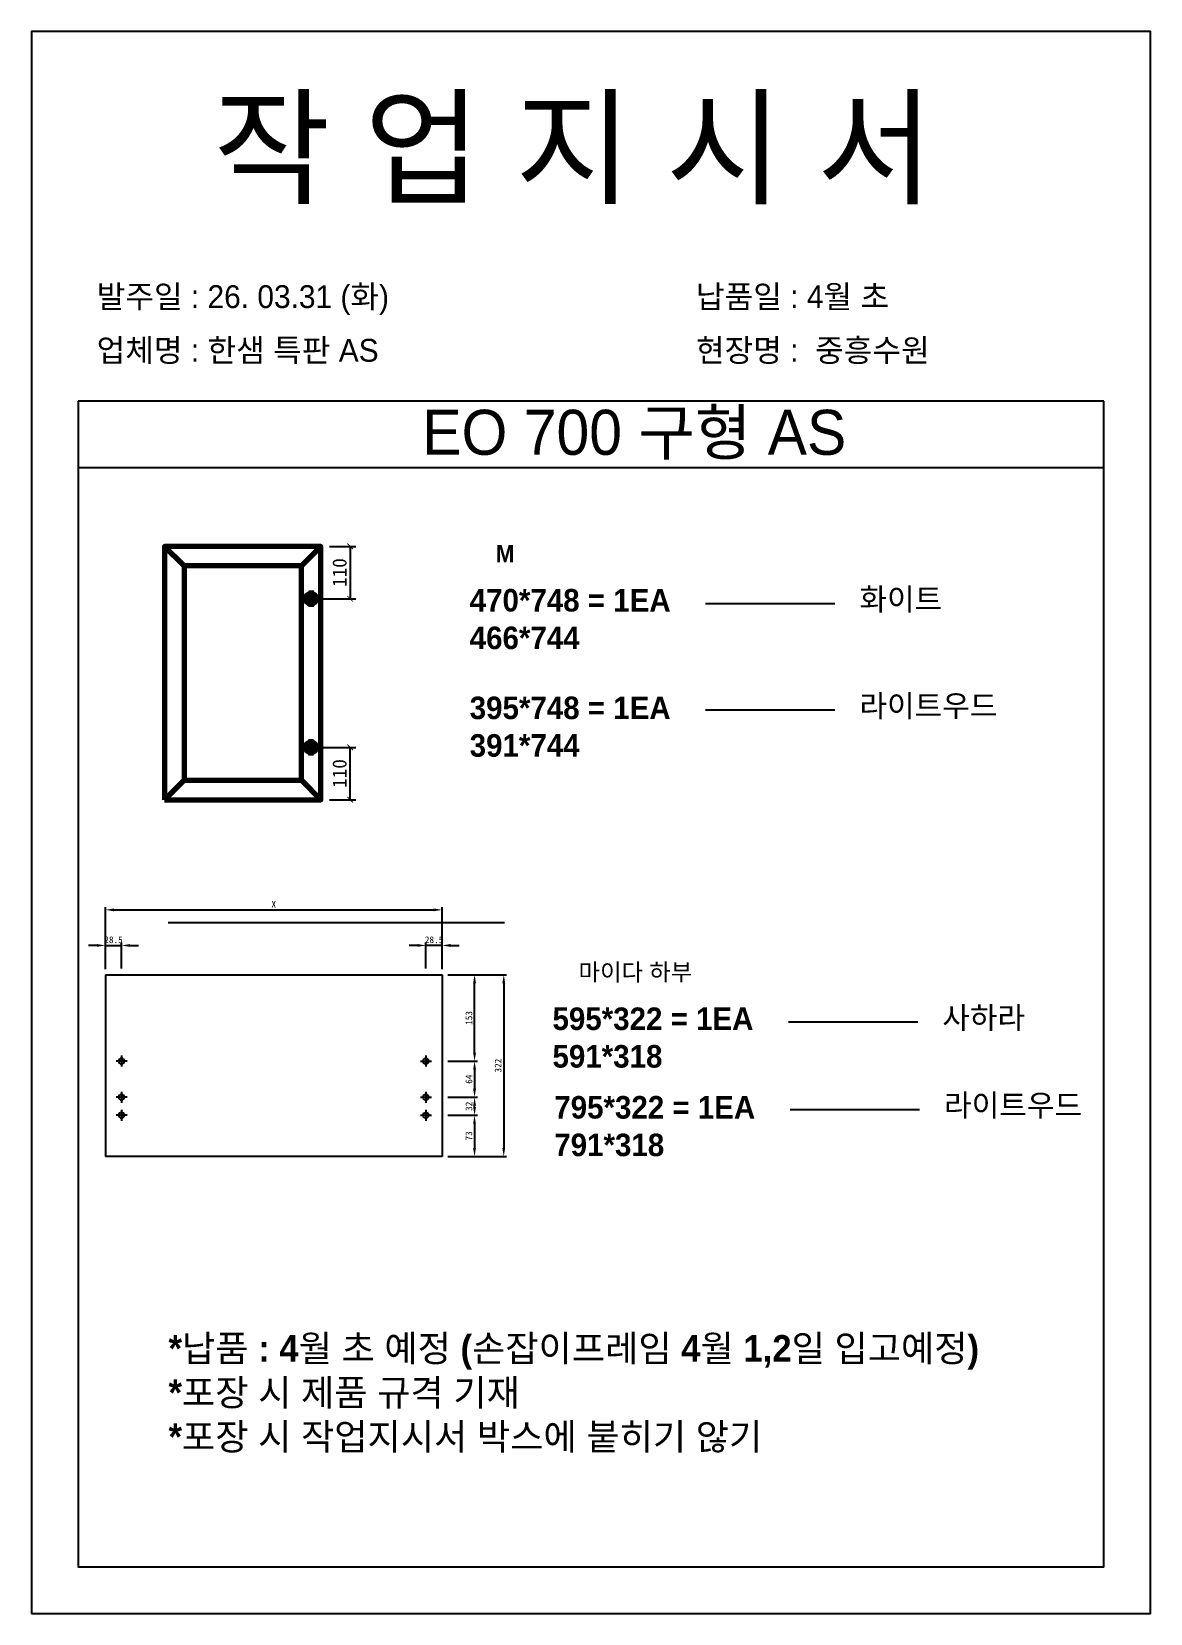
# Model space of a CAD drawing. Header units: millimetres. Extents: x -44117 to 256353, y -2095463 to 65325.
# Drawn here: x 119352 to 121332, y -831406 to -828605 of the extents above; entities that cross this region are included whole.
import ezdxf

# ---------------------------------------------------------------- set-up
doc = ezdxf.new("R2010")
doc.units = ezdxf.units.MM
doc.header["$LTSCALE"] = 10
doc.linetypes.add('CENTER', pattern=[50.8, 31.75, -6.35, 6.35, -6.35])
doc.layers.add('CENTER', color=4, linetype='CENTER')
doc.layers.add('Layer1', color=7, linetype='Continuous', lineweight=70)
doc.styles.add('MtX_Gulim', font='')
doc.styles.get('MtX_Gulim').set_extended_font_data('Gulim', bold=True)
doc.dimstyles.new('HS', dxfattribs={"dimscale": 5, "dimtxt": 2.4, "dimasz": 3, "dimexe": 1, "dimexo": 2, "dimgap": 0, "dimtad": 0, "dimdec": 4, "dimzin": 9, "dimdsep": 46, "dimtxsty": 'Standard', "dimcen": 0, "dimclrd": 4, "dimclre": 4, "dimclrt": 3, "dimadec": 0, "dimazin": 0, "dimtfac": 0.083333, "dimtdec": 4, "dimtmove": 0, "dimatfit": 3, "dimfxl": 0, "dimtvp": 0.833333, "dimtolj": 1, "dimarcsym": 0})
doc.dimstyles.new('ISO-25', dxfattribs={"dimtxt": 2.5, "dimasz": 2.5, "dimexe": 1, "dimexo": 1, "dimtad": 1, "dimtxsty": 'Standard', "dimblk": 'ARCHTICK', "dimcen": 2.5, "dimadec": 0, "dimazin": 0, "dimtfac": 1, "dimtmove": 0, "dimatfit": 3, "dimfxl": 0, "dimarcsym": 0})
doc.dimstyles.new('STANDARD$0', dxfattribs={"dimscale": 0, "dimtxt": 1, "dimasz": 0, "dimexe": 10, "dimexo": 10, "dimgap": 2, "dimtad": 1, "dimtih": 1, "dimtoh": 1, "dimdec": 0, "dimzin": 0, "dimdsep": 46, "dimtxsty": 'Standard', "dimcen": 0.09, "dimclrd": 255, "dimclre": 255, "dimclrt": 255, "dimadec": 0, "dimazin": 0, "dimtfac": 1, "dimtdec": 4, "dimtofl": 0, "dimtmove": 0, "dimatfit": 3, "dimfxl": 0, "dimtolj": 1, "dimtzin": 0, "dimarcsym": 0})

msp = doc.modelspace()

# ---------------------------------------------------------------- texts
at = {"linetype": 'Continuous', "style": 'MtX_Gulim'}
for s, height, p in [('M', 30.31593, (120173.46343, -829544.15976)), ('마이다 하부', 30.315933, (120320.06443, -830285.26327))]:
    msp.add_text(s, height=height, dxfattribs=at).set_placement(p)
at = {"attachment_point": 1}
for s, width, gutter_width, heights, insert, char_height in [('{\\fGulim|b0|i0|c129|p50;작 업 지 시 서}', 3898.9872873, 14.7362, [-183.72574], (119673.36769, -828727.43656), 165.0454901), ('\\pt11;{\\fGulim|b0|i0|c129|p50;발주일 : 26. 03.31 (화)}', 3898.9872873, 14.7362, [40.67678], (119466.81402, -829053.66125), 40.4361451), ('{\\fGulim|b0|i0|c129|p50;납품일 : 4월 초}', 3898.9872873, 14.7362, [41.36774], (120527.79478, -829053.66125), 40.4361451), ('{\\fGulim|b0|i0|c129|p50;업체명 : 한샘 특판 AS}', 3898.9872873, 14.7362, [42.57324], (119466.81402, -829148.74653), 40.4361451), ('{\\fGulim|b0|i0|c129|p50;현장명 :  중흥수원}', 3898.9872873, 14.7362, [45.12049], (120527.79478, -829148.74653), 40.4361451), ('{\\fGulim|b0|i0|c129|p50;EO 700 구형 AS}', 1882.7812357, 7.11596, [-88.93153], (120043.35049, -829274.32034), 79.6987856), ('{\\f굴림|b1|i0|c129|p50;화이트}', 11769.5052121, 151.36626, [-43.2475], (120817.32949, -829590.29517), 38.9227538), ('{\\f굴림|b1|i0|c129|p50;470*748 = 1EA\\P\\C1;466*744}', 12072.7918459, 155.2668, [-107.68333], (120127.26621, -829591.64036), 39.9257485), ('{\\f굴림|b1|i0|c129|p50;395*748 = 1EA\\P\\C1;391*744}', 12072.7918459, 155.2668, [-107.68333], (120127.26621, -829782.17567), 39.9257485), ('{\\f굴림|b1|i0|c129|p50;라이트우드}', 11769.5052121, 151.36626, [-43.2475], (120817.32949, -829779.08245), 38.9227538), ('{\\f굴림|b1|i0|c129|p50;595*322 = 1EA\\P\\C1;591*318}', 12072.7918459, 155.2668, [-107.68333], (120273.86721, -830332.74387), 39.9257485), ('{\\f굴림|b1|i0|c129|p50;사하라}', 11769.5052121, 151.36626, [-43.2475], (120963.93049, -830331.39869), 38.9227538), ('{\\f굴림|b1|i0|c129|p50;라이트우드}', 11769.5052121, 151.36626, [-43.2475], (120967.07694, -830486.44898), 38.9227538), ('{\\f굴림|b1|i0|c129|p50;795*322 = 1EA\\P\\C1;791*318}', 12072.7918459, 155.2668, [-107.68333], (120277.01367, -830489.54219), 39.9257485), ('{\\f굴림|b1|i0|c129|p50;*납품 : 4월 초 예정 (손잡이프레임 4월 1,2일 입고예정) \\P*포장 시 제품 규격 기재\\P*포장 시 작업지시서 박스에 붙히기 않기}', 14186.6586776, 182.453, [-216.21301], (119594.10532, -830912.9373), 46.9164857)]:
    msp.add_mtext_dynamic_manual_height_columns(s, width=width, gutter_width=gutter_width, heights=heights, dxfattribs=dict(at, insert=insert, char_height=char_height))

# ---------------------------------------------------------------- blocks, each defined once
blk = doc.blocks.new('_ArchTick')
at = {"color": 0, "linetype": 'ByBlock', "const_width": 0.15}
blk.add_lwpolyline([(-0.5, -0.5), (0.5, 0.5)], dxfattribs=at)
blk = doc.blocks.new('*D5483')
at = {"color": 0, "lineweight": -2}
for p, q in [((119879, -829516.2), (119925.7, -829516.2)), ((119915.7, -829516.2), (119915.7, -829609)), ((119861.3, -829609), (119925.7, -829609))]:
    blk.add_line(p, q, dxfattribs=at)
at = {"layer": 'Defpoints', "color": 0}
for p in [(119864, -829516.2), (119846.3, -829609), (119915.7, -829609)]:
    blk.add_point(p, dxfattribs=at)
at = {"color": 0, "lineweight": -2, "xscale": 10, "yscale": 10, "zscale": 10}
for p, rotation in [((119915.7, -829516.2), 90), ((119915.7, -829609), 270)]:
    blk.add_blockref('_ArchTick', p, dxfattribs=dict(at, rotation=rotation))
at = {"color": 0, "insert": (119897, -829562.6), "char_height": 25, "attachment_point": 5, "rotation": 90}
blk.add_mtext('110', dxfattribs=at)
blk = doc.blocks.new('*D5484')
at = {"color": 0, "lineweight": -2}
for p, q in [((119861.3, -829872.1), (119925.7, -829872.1)), ((119915.7, -829964.8), (119915.7, -829872.1)), ((119879, -829964.8), (119925.7, -829964.8))]:
    blk.add_line(p, q, dxfattribs=at)
at = {"layer": 'Defpoints', "color": 0}
for p in [(119846.3, -829872.1), (119915.7, -829872.1), (119864, -829964.8)]:
    blk.add_point(p, dxfattribs=at)
at = {"color": 0, "lineweight": -2, "xscale": 10, "yscale": 10, "zscale": 10}
for p, rotation in [((119915.7, -829872.1), 90), ((119915.7, -829964.8), 270)]:
    blk.add_blockref('_ArchTick', p, dxfattribs=dict(at, rotation=rotation))
at = {"color": 0, "insert": (119897, -829918.4), "char_height": 25, "attachment_point": 5, "rotation": 90}
blk.add_mtext('110', dxfattribs=at)
blk = doc.blocks.new('*D5485')
at = {"color": 4, "lineweight": -2}
for p, q in [((120088.4, -830274.7), (120192.6, -830274.7)), ((120187.6, -830289.7), (120187.6, -830581.7)), ((120088.4, -830596.7), (120192.6, -830596.7))]:
    blk.add_line(p, q, dxfattribs=at)
at = {"color": 4}
for points in [[(120190.1, -830289.7), (120185.1, -830289.7), (120187.6, -830274.7)], [(120185.1, -830581.7), (120190.1, -830581.7), (120187.6, -830596.7)]]:
    blk.add_solid(points, dxfattribs=at)
at = {"layer": 'Defpoints', "color": 0}
for p in [(120078.4, -830274.7), (120078.4, -830596.7), (120187.6, -830596.7)]:
    blk.add_point(p, dxfattribs=at)
at = {"color": 3, "insert": (120177.6, -830435.7), "char_height": 12, "attachment_point": 5, "rotation": 90}
blk.add_mtext('\\A1;322', dxfattribs=at)
blk = doc.blocks.new('*D5486')
at = {"color": 4, "lineweight": -2}
for p, q in [((120088.4, -830427.7), (120140.9, -830427.7)), ((120135.9, -830442.7), (120135.9, -830476.7)), ((120088.4, -830491.7), (120140.9, -830491.7))]:
    blk.add_line(p, q, dxfattribs=at)
at = {"color": 4}
for points in [[(120138.4, -830442.7), (120133.4, -830442.7), (120135.9, -830427.7)], [(120133.4, -830476.7), (120138.4, -830476.7), (120135.9, -830491.7)]]:
    blk.add_solid(points, dxfattribs=at)
at = {"layer": 'Defpoints', "color": 0}
for p in [(120078.4, -830427.7), (120078.4, -830491.7), (120135.9, -830491.7)]:
    blk.add_point(p, dxfattribs=at)
at = {"color": 3, "insert": (120125.9, -830459.7), "char_height": 12, "attachment_point": 5, "rotation": 90}
blk.add_mtext('\\A1;64', dxfattribs=at)
blk = doc.blocks.new('*D5487')
at = {"color": 4, "lineweight": -2}
for p, q in [((120088.4, -830491.7), (120140.9, -830491.7)), ((120135.9, -830508.7), (120135.9, -830506.7)), ((120088.4, -830523.7), (120140.9, -830523.7))]:
    blk.add_line(p, q, dxfattribs=at)
at = {"color": 4}
for points in [[(120138.4, -830506.7), (120133.4, -830506.7), (120135.9, -830491.7)], [(120133.4, -830508.7), (120138.4, -830508.7), (120135.9, -830523.7)]]:
    blk.add_solid(points, dxfattribs=at)
at = {"layer": 'Defpoints', "color": 0}
for p in [(120078.4, -830491.7), (120135.9, -830491.7), (120078.4, -830523.7)]:
    blk.add_point(p, dxfattribs=at)
at = {"color": 3, "insert": (120125.9, -830507.7), "char_height": 12, "attachment_point": 5, "rotation": 90}
blk.add_mtext('\\A1;32', dxfattribs=at)
blk = doc.blocks.new('*D5488')
at = {"color": 4, "lineweight": -2}
for p, q in [((120088.4, -830523.7), (120140.8, -830523.7)), ((120135.8, -830538.7), (120135.8, -830581.7)), ((120088.4, -830596.7), (120140.8, -830596.7))]:
    blk.add_line(p, q, dxfattribs=at)
at = {"color": 4}
for points in [[(120138.3, -830538.7), (120133.3, -830538.7), (120135.8, -830523.7)], [(120133.3, -830581.7), (120138.3, -830581.7), (120135.8, -830596.7)]]:
    blk.add_solid(points, dxfattribs=at)
at = {"layer": 'Defpoints', "color": 0}
for p in [(120078.4, -830523.7), (120078.4, -830596.7), (120135.8, -830596.7)]:
    blk.add_point(p, dxfattribs=at)
at = {"color": 3, "insert": (120125.8, -830560.2), "char_height": 12, "attachment_point": 5, "rotation": 90}
blk.add_mtext('\\A1;73', dxfattribs=at)
blk = doc.blocks.new('*D5489')
at = {"color": 4, "lineweight": -2}
for p, q in [((120088.4, -830274.7), (120140.9, -830274.7)), ((120135.9, -830412.7), (120135.9, -830289.7)), ((120088.4, -830427.7), (120140.9, -830427.7))]:
    blk.add_line(p, q, dxfattribs=at)
at = {"color": 4}
for points in [[(120138.4, -830289.7), (120133.4, -830289.7), (120135.9, -830274.7)], [(120133.4, -830412.7), (120138.4, -830412.7), (120135.9, -830427.7)]]:
    blk.add_solid(points, dxfattribs=at)
at = {"layer": 'Defpoints', "color": 0}
for p in [(120078.4, -830274.7), (120135.9, -830274.7), (120078.4, -830427.7)]:
    blk.add_point(p, dxfattribs=at)
at = {"color": 3, "insert": (120125.9, -830351.2), "char_height": 12, "attachment_point": 5, "rotation": 90}
blk.add_mtext('\\A1;153', dxfattribs=at)
blk = doc.blocks.new('GG-2')
blk.add_circle((0, 0), 5)
at = {"layer": 'CENTER'}
for p, q in [((0, 9.7), (0, -9.8)), ((-9.8, 0), (9.7, 0))]:
    blk.add_line(p, q, dxfattribs=at)
blk = doc.blocks.new('*D5490')
at = {"color": 4, "lineweight": -2}
for p, q in [((120034.9, -830222.9), (120019.9, -830222.9)), ((120049.9, -830263.7), (120049.9, -830217.9)), ((120078.4, -830222.9), (120049.9, -830222.9)), ((120078.4, -830264.7), (120078.4, -830217.9)), ((120093.4, -830222.9), (120108.4, -830222.9))]:
    blk.add_line(p, q, dxfattribs=at)
at = {"color": 4}
for points in [[(120034.9, -830225.4), (120034.9, -830220.4), (120049.9, -830222.9)], [(120093.4, -830220.4), (120093.4, -830225.4), (120078.4, -830222.9)]]:
    blk.add_solid(points, dxfattribs=at)
at = {"layer": 'Defpoints', "color": 0}
for p in [(120049.9, -830222.9), (120049.9, -830273.7), (120078.4, -830274.7)]:
    blk.add_point(p, dxfattribs=at)
at = {"color": 3, "insert": (120064.2, -830212.9), "char_height": 12, "attachment_point": 5}
blk.add_mtext('\\A1;28.5', dxfattribs=at)
blk = doc.blocks.new('*D5491')
at = {"color": 4, "lineweight": -2}
for p, q in [((119467.4, -830222.9), (119452.4, -830222.9)), ((119482.4, -830264.7), (119482.4, -830217.9)), ((119482.4, -830222.9), (119510.9, -830222.9)), ((119510.9, -830263.7), (119510.9, -830217.9)), ((119525.9, -830222.9), (119540.9, -830222.9))]:
    blk.add_line(p, q, dxfattribs=at)
at = {"color": 4}
for points in [[(119467.4, -830225.4), (119467.4, -830220.4), (119482.4, -830222.9)], [(119525.9, -830220.4), (119525.9, -830225.4), (119510.9, -830222.9)]]:
    blk.add_solid(points, dxfattribs=at)
at = {"layer": 'Defpoints', "color": 0}
for p in [(119510.9, -830222.9), (119482.4, -830274.7), (119510.9, -830273.7)]:
    blk.add_point(p, dxfattribs=at)
at = {"color": 3, "insert": (119496.7, -830212.9), "char_height": 12, "attachment_point": 5}
blk.add_mtext('\\A1;28.5', dxfattribs=at)
blk = doc.blocks.new('*D5492')
at = {"color": 4, "lineweight": -2}
for p, q in [((119482.4, -830262.7), (119482.4, -830154.9)), ((119497.4, -830159.9), (120063.4, -830159.9)), ((120078.4, -830263.7), (120078.4, -830154.9))]:
    blk.add_line(p, q, dxfattribs=at)
at = {"color": 4}
for points in [[(119497.4, -830157.4), (119497.4, -830162.4), (119482.4, -830159.9)], [(120063.4, -830162.4), (120063.4, -830157.4), (120078.4, -830159.9)]]:
    blk.add_solid(points, dxfattribs=at)
at = {"layer": 'Defpoints', "color": 0}
for p in [(120078.4, -830159.9), (119482.4, -830272.7), (120078.4, -830273.7)]:
    blk.add_point(p, dxfattribs=at)
at = {"color": 3, "insert": (119780.4, -830149.9), "char_height": 12, "attachment_point": 5}
blk.add_mtext('\\A1;X', dxfattribs=at)

# ---------------------------------------------------------------- dimensions: what is measured, and where the dimension line sits
for base, p1, p2, angle, picture, middle in [((119915.72037, -829608.96593), (119864.02327, -829516.20399), (119846.33402, -829608.96593), 90, '*D5483', (119896.97037, -829562.58496)), ((119915.72037, -829872.05472), (119864.02327, -829964.81667), (119846.33402, -829872.05472), 270, '*D5484', (119896.97037, -829918.43569))]:
    dim = msp.add_linear_dim(base=base, p1=p1, p2=p2, angle=angle, text='110', dimstyle='ISO-25', override={"dimscale": 10, "dimasz": 1, "dimexo": 1.5, "dimtxsty": 'Standard'})
    dim.commit()
    dim.dimension.update_dxf_attribs({"geometry": picture, "text_midpoint": middle})
dim = msp.add_linear_dim(base=(120078.40277, -830159.93785), p1=(119482.40277, -830272.7186), p2=(120078.40277, -830273.7186), text='X', dimstyle='STANDARD$0', override={"dimscale": 5, "dimtxt": 2.4, "dimasz": 3, "dimexe": 1, "dimexo": 2, "dimgap": 0, "dimtad": 0, "dimtih": 0, "dimtoh": 0, "dimdec": 4, "dimzin": 9, "dimsah": 1, "dimcen": 0, "dimclrd": 4, "dimclre": 4, "dimclrt": 3, "dimtfac": 0.083333, "dimtofl": 1, "dimtmove": 1, "dimtvp": 0.833333, "dimtzin": 8})
dim.commit()
dim.dimension.update_dxf_attribs({"geometry": '*D5492', "text_midpoint": (119780.40277, -830149.93785)})
dim = msp.add_linear_dim(base=(119510.90277, -830222.90949), p1=(119482.40277, -830274.7186), p2=(119510.90277, -830273.7186), dimstyle='STANDARD$0', override={"dimscale": 5, "dimtxt": 2.4, "dimasz": 3, "dimexe": 1, "dimexo": 2, "dimgap": 0, "dimtad": 0, "dimtih": 0, "dimtoh": 0, "dimdec": 4, "dimzin": 9, "dimsah": 1, "dimcen": 0, "dimclrd": 4, "dimclre": 4, "dimclrt": 3, "dimtfac": 0.083333, "dimtofl": 1, "dimtmove": 1, "dimtvp": 0.833333, "dimtzin": 8})
dim.commit()
dim.dimension.update_dxf_attribs({"geometry": '*D5491', "text_midpoint": (119496.65277, -830222.90949), "dimtype": 160})
dim = msp.add_linear_dim(base=(120049.90277, -830222.90949), p1=(120078.40277, -830274.7186), p2=(120049.90277, -830273.7186), angle=180, dimstyle='STANDARD$0', override={"dimscale": 5, "dimtxt": 2.4, "dimasz": 3, "dimexe": 1, "dimexo": 2, "dimgap": 0, "dimtad": 0, "dimtih": 0, "dimtoh": 0, "dimdec": 4, "dimzin": 9, "dimsah": 1, "dimcen": 0, "dimclrd": 4, "dimclre": 4, "dimclrt": 3, "dimtfac": 0.083333, "dimtofl": 1, "dimtmove": 1, "dimtvp": 0.833333, "dimtzin": 8})
dim.commit()
dim.dimension.update_dxf_attribs({"geometry": '*D5490', "text_midpoint": (120064.15277, -830222.90949), "dimtype": 160})
dim = msp.add_linear_dim(base=(120187.6338, -830596.7186), p1=(120078.40277, -830274.7186), p2=(120078.40277, -830596.7186), angle=90, dimstyle='HS')
dim.commit()
dim.dimension.update_dxf_attribs({"geometry": '*D5485', "text_midpoint": (120187.6338, -830435.7186), "dimtype": 160})
for base, p1, p2, picture, middle in [((120135.93639, -830274.7186), (120078.40277, -830427.7186), (120078.40277, -830274.7186), '*D5489', (120125.93639, -830351.2186)), ((120135.93639, -830491.7186), (120078.40277, -830427.7186), (120078.40277, -830491.7186), '*D5486', (120125.93639, -830459.7186)), ((120135.93639, -830491.7186), (120078.40277, -830523.7186), (120078.40277, -830491.7186), '*D5487', (120125.93639, -830507.7186)), ((120135.76136, -830596.7186), (120078.40277, -830523.7186), (120078.40277, -830596.7186), '*D5488', (120125.76136, -830560.2186))]:
    dim = msp.add_linear_dim(base=base, p1=p1, p2=p2, angle=90, dimstyle='HS')
    dim.commit()
    dim.dimension.update_dxf_attribs({"geometry": picture, "text_midpoint": middle})

# ---------------------------------------------------------------- linework, layer by layer
for p, q in [((121249.78011, -829259.12732), (119434.27972, -829259.12732)), ((121249.78011, -829377.01695), (119434.27972, -829377.01695)), ((120773.94328, -829617.73514), (120544.9513, -829617.73514)), ((120773.94328, -829806.52242), (120544.9513, -829806.52242)), ((119593.16177, -830182.20454), (120189.16177, -830182.20454)), ((119482.40277, -830274.7186), (120078.40277, -830274.7186)), ((119482.40277, -830274.7186), (119482.40277, -830596.7186)), ((120078.40277, -830274.7186), (120078.40277, -830596.7186)), ((120920.54428, -830358.83865), (120691.5523, -830358.83865)), ((120923.69073, -830513.88895), (120694.69876, -830513.88895)), ((120078.40277, -830596.7186), (119482.40277, -830596.7186))]:
    msp.add_line(p, q)
msp.add_lwpolyline([(119351.75697, -831405.6975), (121332.30285, -831405.6975), (121332.30285, -828604.63975), (119351.75697, -828604.63975)], close=True)
msp.add_lwpolyline([(119434.27972, -829259.12732), (119434.27972, -831323.17475), (121249.78011, -831323.17475), (121249.78011, -829259.12732)])
at = {"layer": 'Layer1'}
for p, q in [((119621.56683, -829550.84062), (119586.93019, -829516.20399)), ((119829.38664, -829550.84062), (119864.02327, -829516.20399)), ((119846.33402, -829594.56883), (119846.33402, -829623.36304)), ((119846.33402, -829886.45183), (119846.33402, -829857.65762)), ((119586.93019, -829964.81667), (119621.56683, -829930.18003)), ((119864.02327, -829964.81667), (119829.38664, -829930.18003)), ((119829.38664, -829930.18003), (119864.02327, -829964.81667))]:
    msp.add_line(p, q, dxfattribs=at)
for points in [[(119586.93019, -829964.81667), (119864.02327, -829964.81667), (119864.02327, -829516.20399), (119586.93019, -829516.20399)], [(119621.56683, -829930.18003), (119829.38664, -829930.18003), (119829.38664, -829550.84062), (119621.56683, -829550.84062)], [(119860.73113, -829608.96593), (119831.93691, -829608.96593)], [(119860.73113, -829872.05472), (119831.93691, -829872.05472)]]:
    msp.add_lwpolyline(points, close=True, dxfattribs=at)
for centre in [(119846.33402, -829608.96593), (119846.33402, -829872.05472)]:
    msp.add_circle(centre, 9.59807, dxfattribs=at)

# ---------------------------------------------------------------- block references
at = {"xscale": -1}
for p in [(119510.90277, -830427.7186, 0), (119510.90277, -830427.7186), (119510.90277, -830491.7186, 0), (119510.90277, -830491.7186), (119510.90277, -830523.7186, 0), (119510.90277, -830523.7186)]:
    msp.add_blockref('GG-2', p, dxfattribs=at)
for p in [(120049.90277, -830427.7186, 0), (120049.90277, -830427.7186), (120049.90277, -830491.7186, 0), (120049.90277, -830491.7186), (120049.90277, -830523.7186, 0), (120049.90277, -830523.7186)]:
    msp.add_blockref('GG-2', p)

msp.set_redraw_order([(e.dxf.handle, doc.entitydb.next_handle()) for e in msp.query("TEXT MTEXT ATTDEF DIMENSION ARC_DIMENSION")])  # texts and dimensions are drawn at this point

doc.saveas('drawing.dxf')
